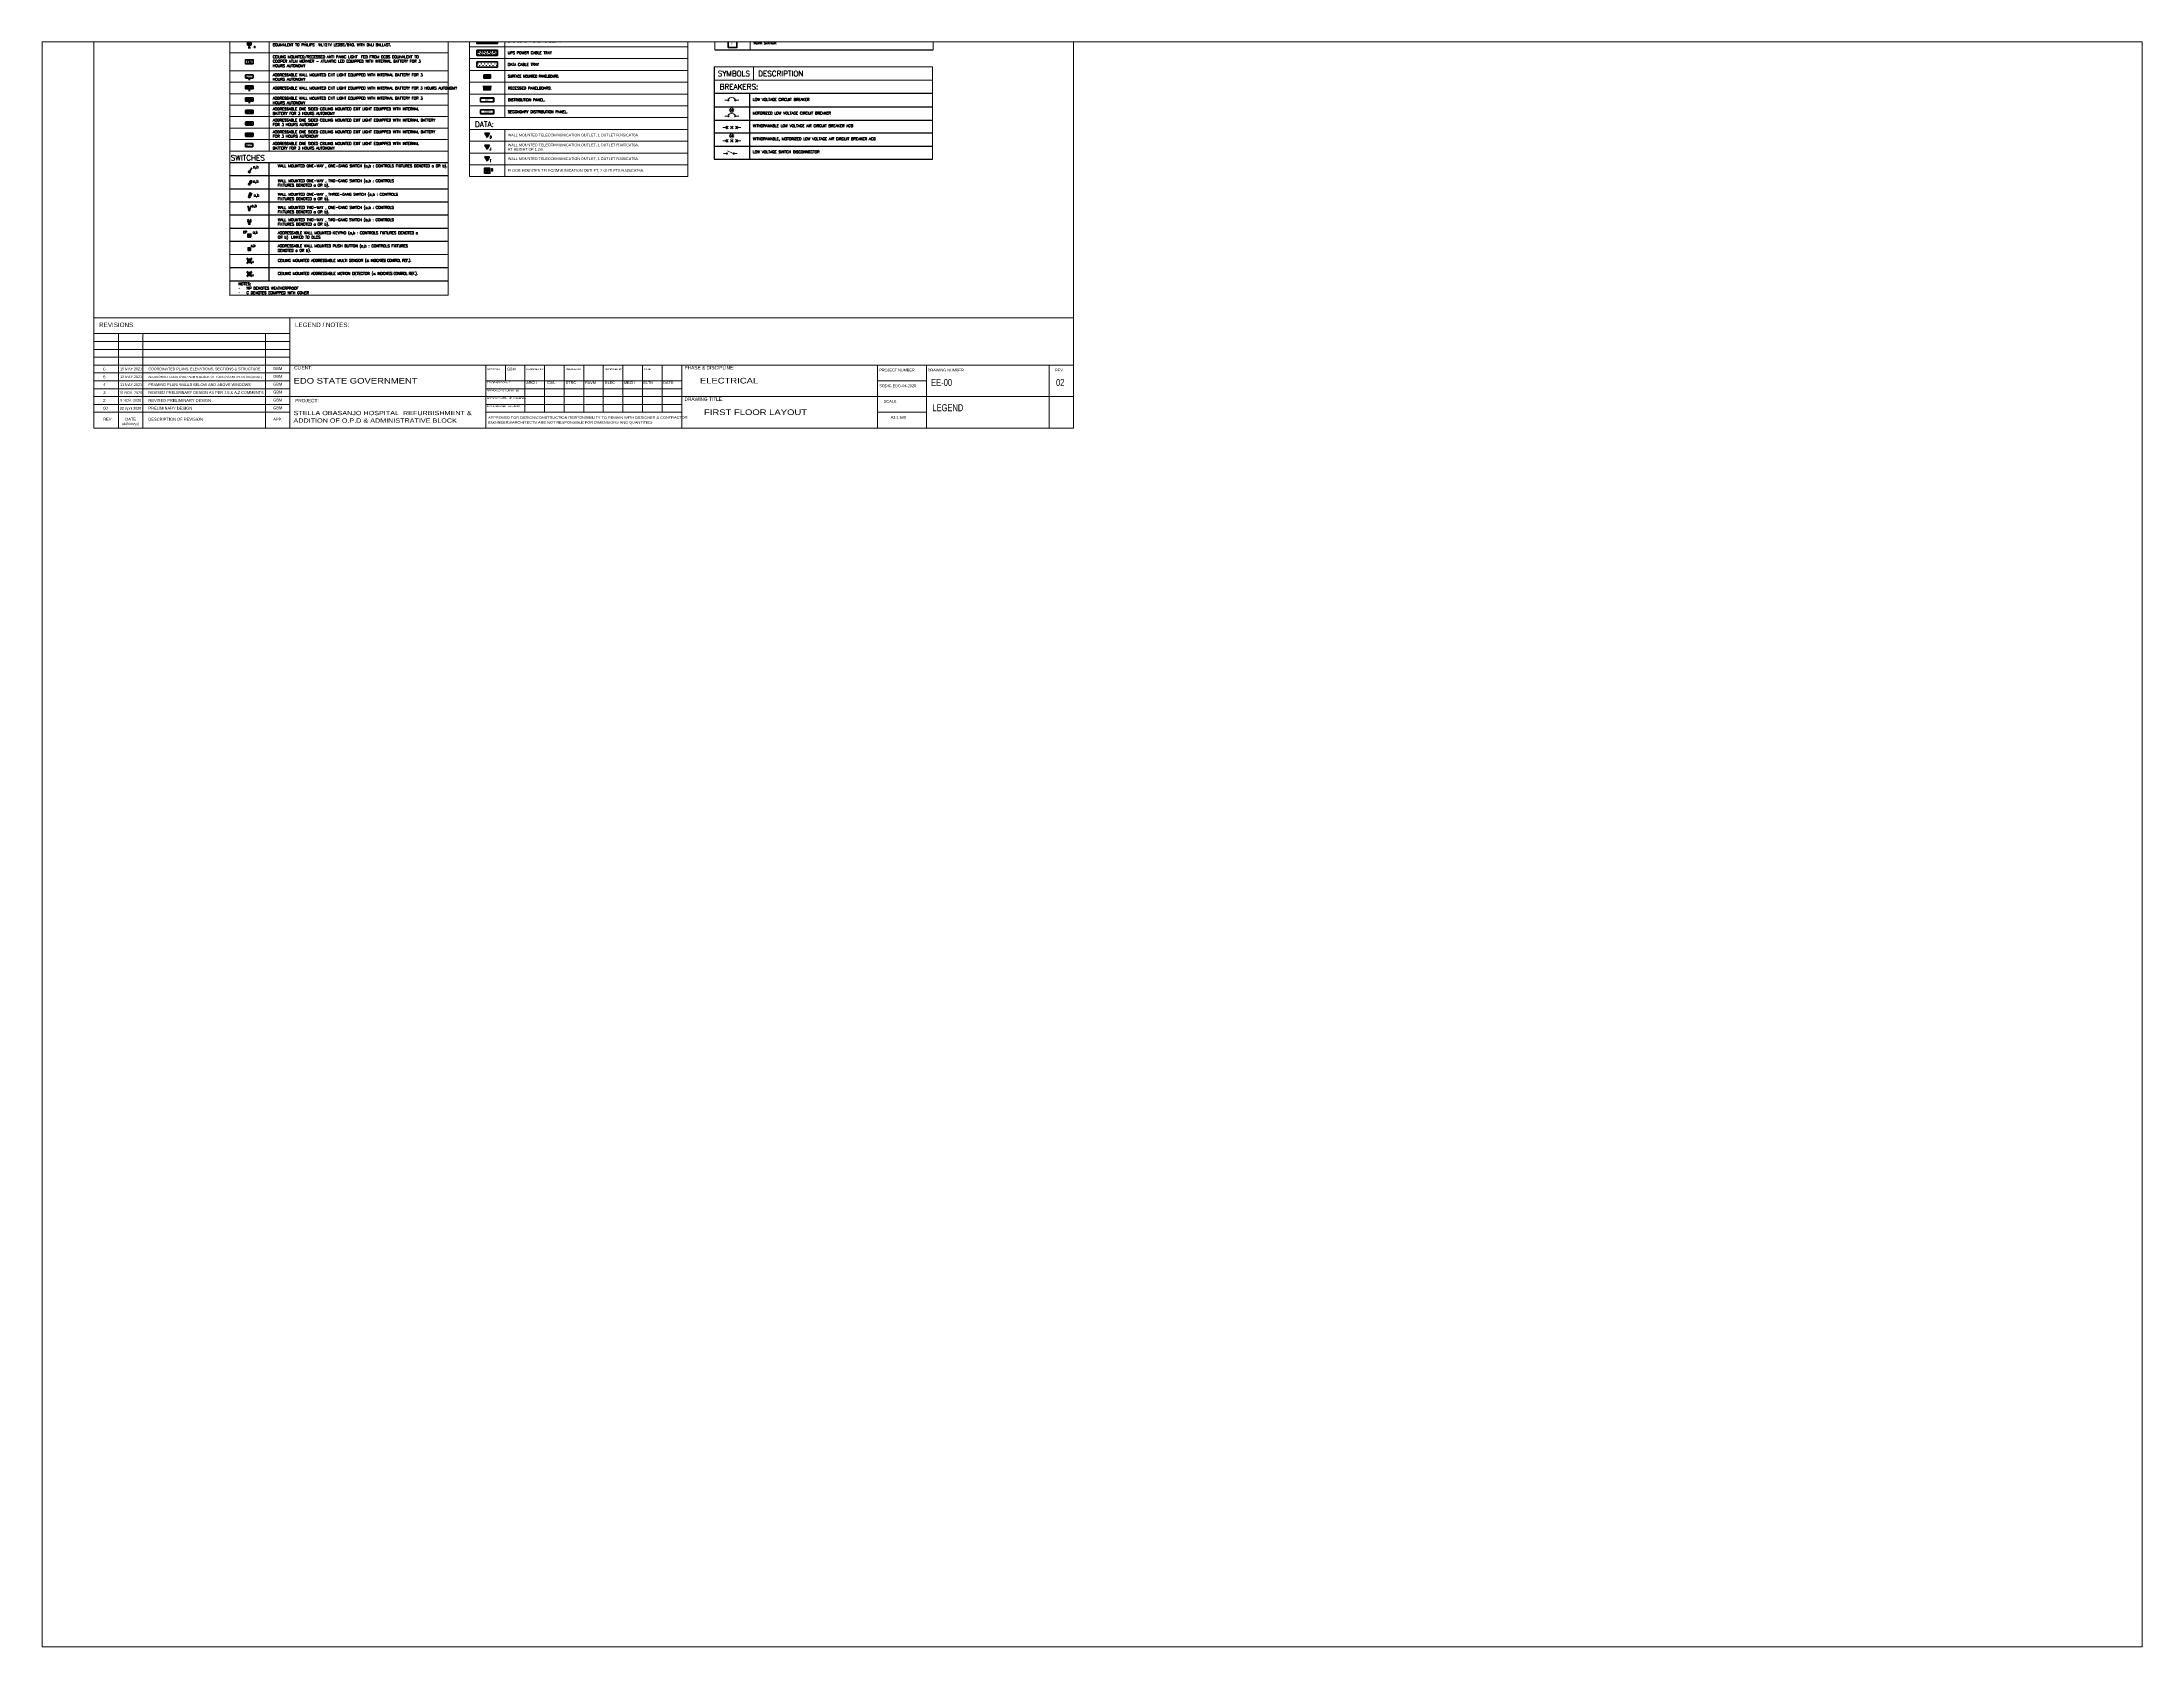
# Paper-space layout 'Layout1' of a CAD drawing. Header units: millimetres. Extents: x 1.06 to 9.54, y 0.81 to 7.29.
# The model-space entities are those that its viewports show. They can reach past a viewport. Long polylines and large blocks are cut down to what shows.
import ezdxf
from ezdxf.enums import TextEntityAlignment as Align

# ---------------------------------------------------------------- set-up
doc = ezdxf.new("R2010")
doc.units = ezdxf.units.MM
doc.header["$LTSCALE"] = 1000
doc.header["$MEASUREMENT"] = 0
doc.linetypes.add('DASHDOT', pattern=[25.4, 12.7, -6.35, 0, -6.35])
for name, color, linetype, lineweight in [('01-First Floor-FUR$0$Frame', 252, 'Continuous', 9), ('E-ANNO-PATT', 8, 'Continuous', 15), ('E-ANNO-TEXT', 6, 'Continuous', 25), ('E-CABL-TRAY', 10, 'Continuous', 35), ('E-CABL-TRAY-EMRG', 111, 'Continuous', 35), ('E-CABL-TRAY-PATT', 253, 'Continuous', 15), ('E-CABL-TRAY-UPS', 160, 'Continuous', 35), ('E-DIAG-BKRS', 150, 'Continuous', 35), ('E-DIAG-TEXT', 6, 'Continuous', 25), ('E-LITE-CLNG', 150, 'Continuous', 35), ('E-LITE-CTRL', 6, 'Continuous', 25), ('E-LITE-EXIT-CLNG', 3, 'Continuous', 35), ('E-LITE-EXIT-WALL', 3, 'Continuous', 35), ('E-LITE-IDEN', 6, 'Continuous', 25), ('E-LITE-SWCH', 3, 'Continuous', 35), ('E-LITE-WALL', 150, 'Continuous', 35), ('E-POWR-PANL', 10, 'Continuous', 35), ('G-ANNO-TEXT', 6, 'Continuous', 25), ('T-CABL-TRAY', 60, 'Continuous', 35), ('T-DATA-CLNG-COND', 51, 'DASHDOT', 25), ('T-DATA-DEVC-TYPE', 2, 'Continuous', 25), ('T-DATA-FLOR', 33, 'Continuous', 35), ('T-DATA-WALL', 33, 'Continuous', 35), ('T-SERT-EQPM', 32, 'Continuous', 35)]:
    doc.layers.add(name, color=color, linetype=linetype, lineweight=lineweight)
doc.layers.add('e-risr-LW35', color=3, linetype='Continuous')
doc.layers.add('Line 1', color=5, linetype='Continuous')
doc.styles.add('01-First Floor-FUR$0$MARI3', font='arial.ttf', dxfattribs={"width": 1.2})
doc.styles.add('01-First Floor-FUR$0$TTLB-A0-JeddahDP$0$Standard', font='txt_____.ttf')
doc.styles.add('01-First Floor-FUR$0$TTLB-A0-JeddahDP$0$swis721', font='swiss.ttf')
doc.styles.add('DC_Arial', font='arial.ttf', dxfattribs={"width": 0.7})
doc.styles.add('DC_Elc_Romans', font='elc_romans.shx', dxfattribs={"width": 0.7})
doc.styles.add('DC_SIMPLEX', font='SIMPLEX.shx')

# ---------------------------------------------------------------- blocks, each defined once
blk = doc.blocks.new('A$C42F00654')
at = {"linetype": 'Continuous'}
blk.add_lwpolyline([(-205, -333), (-205, 40), (205, 40), (205, -333)], close=True, dxfattribs=at)
blk = doc.blocks.new('A$C5DC72987')
blk.add_blockref('A$C42F00654', (0, 298))

msp = doc.modelspace()

# ---------------------------------------------------------------- hatches: boundary and pattern name
at = {"layer": 'E-CABL-TRAY', "lineweight": 0}
h = msp.add_hatch(dxfattribs=at)
h.set_pattern_fill('DASH', color=253, scale=18.816875, style=0)
h.set_pattern_definition([(1e-14, (-67362.71, 22733.543), (59.743578, 59.743578), [59.74358, -59.74358])])
h.paths.add_polyline_path([(31791, 86431), (31791, 86808), (30331, 86808), (30331, 86431)])
at = {"layer": 'E-CABL-TRAY-PATT', "lineweight": 0}
h = msp.add_hatch(dxfattribs=at)
h.set_pattern_fill('ANSI37', color=253, scale=22.58025, style=0)
h.set_pattern_definition([(45, (33880.55, 85593.124), (-50.6941, 50.6941), []), (135, (33880.55, 85593.124), (-50.6941, -50.6941), [])])
h.paths.add_polyline_path([(31791, 85593), (31791, 85969), (30331, 85969), (30331, 85593)])
at = {"layer": 'E-CABL-TRAY-UPS', "lineweight": 0}
h = msp.add_hatch(dxfattribs=at)
h.set_pattern_fill('HEX', color=253, scale=18.816875, angle=-180, style=0)
h.set_pattern_definition([(180, (-67362.71, 22733.54), (1e-14, -103.47891), [59.74358, -119.48716]), (300, (-67362.71, 22733.54), (89.61537, 51.73946), [59.74358, -119.48716]), (240, (-67422.45, 22733.54), (89.61537, -51.73946), [59.74358, -119.48716])])
h.paths.add_polyline_path([(30331, 85131), (30331, 84755), (31791, 84755), (31791, 85131)])
at = {"layer": 'E-LITE-SWCH'}
for points in [[(14227, 76479, 1), (14110, 76479, 1)], [(14227, 75605, 1), (14110, 75605, 1)], [(14227, 74710, 1), (14110, 74710, 1)], [(14227, 73768, 1), (14110, 73768, 1)], [(14227, 72801, 1), (14110, 72801, 1)]]:
    msp.add_hatch(color=256, dxfattribs=at).paths.add_polyline_path(points)
h = msp.add_hatch(color=256, dxfattribs=at)
h.paths.add_polyline_path([(14277, 71920), (14205, 71920), (14205, 71848), (14277, 71848)])
h.paths.add_polyline_path([(14132, 71920), (14060, 71920), (14060, 71848), (14132, 71848)])
h.paths.add_polyline_path([(14132, 72065), (14060, 72065), (14060, 71992), (14132, 71992)])
h.paths.add_polyline_path([(14277, 72065), (14205, 72065), (14205, 71992), (14277, 71992)])
at = {"layer": 'E-LITE-WALL'}
h = msp.add_hatch(dxfattribs=at)
h.set_pattern_fill('ANSI31', color=242, scale=18.816875, style=0)
h.set_pattern_definition([(45, (14168.4, 85284.59), (-42.245, 42.245), [])])
edge = h.paths.add_edge_path()
edge.add_arc((14168, 85586), 141, 0, 360)
at = {"layer": 'E-POWR-PANL'}
for points in [[(31296, 83374), (30826, 83374), (30826, 83138), (31296, 83138)], [(31296, 82535), (30826, 82535), (30826, 82300), (31296, 82300)]]:
    msp.add_hatch(color=252, dxfattribs=at).paths.add_polyline_path(points)
at = {"layer": 'T-CABL-TRAY', "lineweight": 0}
h = msp.add_hatch(dxfattribs=at)
h.set_pattern_fill('CROSS', color=253, scale=18.816875, style=0)
h.set_pattern_definition([(0, (-67362.71, 22733.54), (119.48716, 119.48716), [59.74358, -179.23073]), (90, (-67332.84, 22703.67), (-119.48716, 119.48716), [59.74358, -179.23073])])
h.paths.add_polyline_path([(30331, 84293), (30331, 83917), (31791, 83917), (31791, 84293)])
at = {"layer": 'T-DATA-FLOR'}
msp.add_hatch(color=254, dxfattribs=at).paths.add_polyline_path([(31226, 76703), (31061, 76703), (31061, 76418)])
at = {"layer": 'T-DATA-WALL'}
for points in [[(31228, 79224), (31063, 79224), (31063, 78939)], [(31228, 78386), (31063, 78386), (31063, 78101)], [(31228, 77547), (31063, 77547), (31063, 77262)]]:
    msp.add_hatch(color=254, dxfattribs=at).paths.add_polyline_path(points)

# ---------------------------------------------------------------- linework, layer by layer
at = {"color": 251, "ltscale": 0.5}
for p, q in [((12777, 77141, 0), (28289, 77141, 0)), ((12777, 76209, 0), (28289, 76209, 0))]:
    msp.add_line(p, q, dxfattribs=at)
at = {"layer": '01-First Floor-FUR$0$Frame'}
for p, q in [((3129, 107485, 0), (3129, 58282, 0)), ((72716, 58282, 0), (72716, 107485, 0)), ((72716, 66108, 0), (3129, 66108, 0)), ((17046, 66108, 0), (17046, 58282, 0)), ((17046, 64990, 0), (3129, 64990, 0)), ((17046, 64431, 0), (3129, 64431, 0)), ((4868, 58282, 0), (4868, 64990, 0)), ((6608, 58282, 0), (6608, 64990, 0)), ((15306, 58282, 0), (15306, 64990, 0)), ((17046, 63872, 0), (3129, 63872, 0)), ((17046, 63313, 0), (3129, 63313, 0)), ((72716, 62754, 0), (3129, 62754, 0)), ((30963, 62754, 0), (30963, 58282, 0)), ((32355, 62754, 0), (32355, 61636, 0)), ((33747, 62754, 0), (33747, 59400, 0)), ((35138, 62754, 0), (35138, 59400, 0)), ((36530, 62754, 0), (36530, 59400, 0)), ((37921, 62754, 0), (37921, 59400, 0)), ((39313, 62754, 0), (39313, 59400, 0)), ((40705, 62754, 0), (40705, 59400, 0)), ((42096, 62754, 0), (42096, 59400, 0)), ((43488, 62754, 0), (43488, 59400, 0)), ((44881, 62754, 0), (44881, 58282, 0)), ((58798, 62754, 0), (58798, 58282, 0)), ((62278, 62754, 0), (62278, 58282, 0)), ((70976, 62754, 0), (70976, 58282, 0)), ((17046, 62195, 0), (3129, 62195, 0)), ((17046, 61636, 0), (3129, 61636, 0)), ((44881, 61636, 0), (30963, 61636, 0)), ((58798, 61636, 0), (62278, 61636, 0)), ((17046, 61077, 0), (3129, 61077, 0)), ((17046, 60518, 0), (3129, 60518, 0)), ((17046, 59959, 0), (3129, 59959, 0)), ((30963, 60518, 0), (17046, 60518, 0)), ((44881, 61077, 0), (30963, 61077, 0)), ((44881, 60518, 0), (30963, 60518, 0)), ((44881, 59959, 0), (30963, 59959, 0)), ((72716, 60518, 0), (44881, 60518, 0)), ((17046, 59400, 0), (3129, 59400, 0)), ((3129, 58282, 0), (72716, 58282, 0)), ((44881, 59400, 0), (30963, 59400, 0)), ((58798, 59400, 0), (62278, 59400, 0))]:
    msp.add_line(p, q, dxfattribs=at)
at = {"layer": 'E-ANNO-PATT', "color": 251, "ltscale": 0.5}
for p, q in [((28301, 107251, 0), (28287, 67711, 0)), ((29804, 107251, 0), (29804, 76141, 0)), ((45328, 107251, 0), (45328, 76141, 0)), ((47232, 107251, 0), (47232, 85144, 0)), ((15572, 105481, 0), (15572, 77956, 0)), ((32318, 80332, 0), (32318, 105481, 0)), ((62756, 96074, 0), (62756, 85144, 0)), ((49746, 85144, 0), (49746, 95235, 0)), ((12777, 86227, 0), (28301, 86227, 0)), ((12777, 86227, 0), (28301, 86227, 0)), ((29804, 86200, 0), (45328, 86200, 0)), ((29804, 85362, 0), (45328, 85362, 0)), ((47232, 86076, 0), (62756, 86076, 0)), ((47232, 85144, 0), (62756, 85144, 0)), ((12777, 84944, 0), (28301, 84944, 0)), ((12777, 83660, 0), (28301, 83660, 0)), ((12777, 83660, 0), (28301, 83660, 0)), ((29804, 84524, 0), (45328, 84524, 0)), ((29804, 83686, 0), (43306, 83686, 0)), ((29804, 83686, 0), (43307, 83686, 0)), ((29804, 83686, 0), (45328, 83686, 0)), ((47184, 83934, 0), (62708, 83934, 0)), ((47184, 83934, 0), (62694, 83934, 0)), ((49978, 83934, 0), (49978, 83002, 0)), ((12777, 82845, 0), (28301, 82845, 0)), ((29804, 82847, 0), (45328, 82847, 0)), ((29804, 82847, 0), (45328, 82847, 0)), ((29804, 82847, 0), (45328, 82847, 0)), ((29804, 82847, 0), (45328, 82847, 0)), ((29804, 82847, 0), (45328, 82847, 0)), ((29804, 82847, 0), (45328, 82847, 0)), ((47184, 83002, 0), (62708, 83002, 0)), ((12777, 82030, 0), (28301, 82030, 0)), ((12777, 81215, 0), (28301, 81215, 0)), ((29804, 82009, 0), (45328, 82009, 0)), ((29804, 82009, 0), (45328, 82009, 0)), ((29804, 82009, 0), (45328, 82009, 0)), ((29804, 81171, 0), (45328, 81171, 0)), ((29804, 81171, 0), (45328, 81171, 0)), ((29804, 81171, 0), (45328, 81171, 0)), ((12777, 80401, 0), (28301, 80401, 0)), ((12777, 79586, 0), (28301, 79586, 0)), ((29804, 80332, 0), (45328, 80332, 0)), ((29804, 80332, 0), (45328, 80332, 0)), ((29804, 80332, 0), (45328, 80332, 0)), ((29804, 80332, 0), (45328, 80332, 0)), ((29804, 80332, 0), (45328, 80332, 0)), ((29804, 80332, 0), (45328, 80332, 0)), ((29804, 80332, 0), (45328, 80332, 0)), ((29804, 79494, 0), (45328, 79494, 0)), ((32318, 76141, 0), (32318, 79494, 0)), ((12777, 78771, 0), (28301, 78771, 0)), ((12777, 77956, 0), (28301, 77956, 0)), ((29804, 78656, 0), (45328, 78656, 0)), ((29804, 77818, 0), (45328, 77818, 0)), ((12777, 77141, 0), (28301, 77141, 0)), ((29804, 76979, 0), (45328, 76979, 0)), ((29804, 76141, 0), (45328, 76141, 0)), ((12777, 68717, 0), (28287, 68717, 0)), ((12777, 68717, 0), (28287, 68717, 0))]:
    msp.add_line(p, q, dxfattribs=at)
at = {"layer": 'E-ANNO-PATT', "color": 251, "ltscale": 0.5, "elevation": 0}
for points in [[(12777, 107251), (12777, 67704)], [(62708, 77381), (62708, 83934)]]:
    msp.add_lwpolyline(points, dxfattribs=at)
at = {"layer": 'E-CABL-TRAY', "elevation": 0}
msp.add_lwpolyline([(31791, 86808), (30331, 86808), (30331, 86431), (31791, 86431)], close=True, dxfattribs=at)
at = {"layer": 'E-CABL-TRAY-EMRG', "elevation": 0}
msp.add_lwpolyline([(31791, 85969), (31791, 85593), (30331, 85593), (30331, 85969)], close=True, dxfattribs=at)
at = {"layer": 'E-CABL-TRAY-UPS', "elevation": 0}
msp.add_lwpolyline([(30331, 85131), (31791, 85131), (31791, 84755), (30331, 84755)], close=True, dxfattribs=at)
at = {"layer": 'E-DIAG-BKRS', "lineweight": 20}
for p, q in [((48151, 81565, 0), (47952, 81565, 0)), ((48731, 81565, 0), (48930, 81565, 0)), ((47999, 79624, 0), (47800, 79624, 0)), ((48151, 80433, 0), (47952, 80433, 0)), ((48347, 79718, 0), (48535, 79530, 0)), ((48347, 79530, 0), (48535, 79718, 0)), ((48731, 80433, 0), (48930, 80433, 0)), ((48883, 79624, 0), (49083, 79624, 0)), ((47999, 78693, 0), (47800, 78693, 0)), ((48045, 77776, 0), (47845, 77776, 0)), ((48347, 78787, 0), (48535, 78599, 0)), ((48347, 78599, 0), (48535, 78787, 0)), ((48624, 77776, 0), (48824, 77776, 0)), ((48883, 78693, 0), (49083, 78693, 0))]:
    msp.add_line(p, q, dxfattribs=at)
at = {"layer": 'E-DIAG-BKRS', "lineweight": 20, "elevation": 0}
for points in [[(48095, 79717), (47999, 79624), (48095, 79531)], [(48190, 79717), (48093, 79624), (48190, 79531)], [(48693, 79717), (48789, 79624), (48693, 79531)], [(48787, 79717), (48883, 79624), (48787, 79531)], [(48095, 78786), (47999, 78693), (48095, 78600)], [(48190, 78786), (48093, 78693), (48190, 78600)], [(48693, 78786), (48789, 78693), (48693, 78600)], [(48787, 78786), (48883, 78693), (48787, 78600)]]:
    msp.add_lwpolyline(points, dxfattribs=at)
at = {"layer": 'E-DIAG-BKRS', "lineweight": 20, "elevation": 0, "flags": 128}
msp.add_lwpolyline([(48538, 77795), (48136, 77983)], dxfattribs=at)
at = {"layer": 'E-DIAG-BKRS', "lineweight": 20}
for centre, radius in [((48197, 81565, 0), 45.2), ((48432, 80869, 0), 151), ((48686, 81565, 0), 45.2), ((48197, 80433, 0), 45.2), ((48432, 79033, 0), 151), ((48686, 80433, 0), 45.2), ((48090, 77776, 0), 45.2), ((48579, 77776, 0), 45.2)]:
    msp.add_circle(centre, radius, dxfattribs=at)
for centre in [(48441, 81400, 0), (48441, 80269, 0)]:
    msp.add_arc(centre, 353, 45.17112, 134.82888, dxfattribs=at)
at = {"layer": 'E-LITE-CLNG', "elevation": 0}
msp.add_lwpolyline([(14451, 84161), (14451, 84443), (13886, 84443), (13886, 84161)], close=True, dxfattribs=at)
at = {"layer": 'E-LITE-EXIT-CLNG', "color": 9}
for p, q in [((14211, 82467, 0), (14211, 82493, 0)), ((14211, 82493, 0), (14333, 82493, 0)), ((14333, 82467, 0), (14211, 82467, 0)), ((14211, 80733, 0), (14211, 80760, 0)), ((14211, 80760, 0), (14333, 80760, 0)), ((14333, 80733, 0), (14211, 80733, 0)), ((14340, 81633, 0), (14218, 81633, 0)), ((14218, 81606, 0), (14340, 81606, 0)), ((14206, 79146, 0), (14328, 79146, 0)), ((14328, 79119, 0), (14206, 79119, 0)), ((14343, 79926, 0), (14221, 79926, 0)), ((14221, 79900, 0), (14343, 79900, 0))]:
    msp.add_line(p, q, dxfattribs=at)
at = {"layer": 'E-LITE-EXIT-CLNG', "color": 9, "elevation": 0}
for points in [[(14008, 82496), (14023, 82519, -0.2555748), (14024, 82520), (14039, 82520, -0.5587944), (14040, 82518), (14026, 82490, 0.1001715), (14026, 82487), (14023, 82445, -0.3943966), (14021, 82443), (13982, 82443, 1), (13982, 82424), (14033, 82424, 0.3943966), (14041, 82432), (14044, 82470, -0.7662786), (14047, 82471), (14087, 82390, 1), (14105, 82398), (14064, 82481, -0.2356188), (14064, 82482), (14077, 82507, -0.5505997), (14080, 82508), (14092, 82492, 0.231482), (14098, 82489), (14128, 82489, 1), (14128, 82505), (14103, 82505, -0.231482), (14102, 82505), (14083, 82530, 0.231482), (14069, 82536), (14019, 82536, 0.2555748), (14012, 82532), (13994, 82504, 1)], [(14004, 81635), (14020, 81659, -0.2555748), (14021, 81660), (14036, 81660, -0.5587944), (14037, 81657), (14023, 81630, 0.1001715), (14023, 81627), (14020, 81585, -0.3943966), (14018, 81583), (13979, 81583, 1), (13979, 81564), (14030, 81564, 0.3943966), (14038, 81572), (14041, 81610, -0.7662786), (14044, 81610), (14084, 81529, 1), (14102, 81538), (14061, 81620, -0.2356188), (14061, 81622), (14074, 81647, -0.5505997), (14077, 81647), (14089, 81632, 0.231482), (14095, 81628), (14125, 81628, 1), (14125, 81644), (14100, 81644, -0.231482), (14099, 81645), (14080, 81669, 0.231482), (14066, 81676), (14016, 81676, 0.2555748), (14009, 81672), (13991, 81644, 1)], [(14008, 80762), (14023, 80786, -0.2555748), (14024, 80787), (14039, 80787, -0.5587944), (14040, 80784), (14026, 80757, 0.1001715), (14026, 80754), (14023, 80712, -0.3943966), (14021, 80710), (13982, 80710, 1), (13982, 80691), (14033, 80691, 0.3943966), (14041, 80699), (14044, 80737, -0.7662786), (14047, 80737), (14087, 80656, 1), (14105, 80665), (14064, 80747, -0.2356188), (14064, 80749), (14077, 80774, -0.5505997), (14080, 80774), (14092, 80759, 0.231482), (14098, 80755), (14128, 80755, 1), (14128, 80771), (14103, 80771, -0.231482), (14102, 80772), (14083, 80796, 0.231482), (14069, 80803), (14019, 80803, 0.2555748), (14012, 80799), (13994, 80771, 1)], [(14003, 79123), (14018, 79146, -0.2555748), (14019, 79147), (14034, 79147, -0.5587944), (14036, 79145), (14022, 79117, 0.1001715), (14021, 79114), (14018, 79072, -0.3943966), (14016, 79070), (13977, 79070, 1), (13977, 79051), (14028, 79051, 0.3943966), (14036, 79059), (14039, 79097, -0.7662786), (14042, 79098), (14082, 79017, 1), (14100, 79025), (14059, 79108, -0.2356188), (14059, 79109), (14072, 79134, -0.5505997), (14075, 79135), (14087, 79119, 0.231482), (14093, 79116), (14123, 79116, 1), (14123, 79132), (14098, 79132, -0.231482), (14097, 79132), (14078, 79157, 0.231482), (14065, 79163), (14014, 79163, 0.2555748), (14007, 79159), (13989, 79131, 1)], [(14008, 79929), (14023, 79953, -0.2555748), (14024, 79954), (14039, 79954, -0.5587944), (14040, 79951), (14026, 79923, 0.1001715), (14026, 79920), (14023, 79878, -0.3943966), (14021, 79877), (13982, 79877, 1), (13982, 79857), (14033, 79857, 0.3943966), (14041, 79866), (14044, 79904, -0.7662786), (14047, 79904), (14087, 79823, 1), (14105, 79832), (14064, 79914, -0.2356188), (14064, 79916), (14077, 79941, -0.5505997), (14080, 79941), (14092, 79925, 0.231482), (14098, 79922), (14128, 79922, 1), (14128, 79938), (14103, 79938, -0.231482), (14102, 79939), (14083, 79963, 0.231482), (14069, 79969), (14019, 79969, 0.2555748), (14012, 79966), (13994, 79938, 1)]]:
    msp.add_lwpolyline(points, format="xyb", close=True, dxfattribs=at)
for points in [[(14333, 82493), (14333, 82509), (14370, 82480), (14333, 82451), (14333, 82467)], [(14218, 81633), (14218, 81648), (14180, 81619), (14218, 81591), (14218, 81606)], [(14333, 80760), (14333, 80775), (14370, 80746), (14333, 80718), (14333, 80733)], [(14340, 81633), (14340, 81606)], [(14206, 79146), (14206, 79161), (14168, 79133), (14206, 79104), (14206, 79119)], [(14221, 79926), (14221, 79942), (14183, 79913), (14221, 79884), (14221, 79900)], [(14328, 79146), (14328, 79161), (14365, 79133), (14328, 79104), (14328, 79119)], [(14343, 79926), (14343, 79900)]]:
    msp.add_lwpolyline(points, dxfattribs=at)
at = {"layer": 'E-LITE-EXIT-CLNG', "elevation": 0}
for points in [[(14422, 80631), (13921, 80631, -0.4142136), (13908, 80644), (13908, 80849, -0.4142136), (13921, 80862), (14422, 80862, -0.4142136), (14435, 80849), (14435, 80644, -0.4142136)], [(14417, 79000), (13916, 79000, -0.4142136), (13903, 79014), (13903, 79218, -0.4142136), (13916, 79231), (14417, 79231, -0.4142136), (14430, 79218), (14430, 79014, -0.4142136)], [(14422, 79798), (13921, 79798, -0.4142136), (13908, 79811), (13908, 80015, -0.4142136), (13921, 80028), (14422, 80028, -0.4142136), (14435, 80015), (14435, 79811, -0.4142136)], [(14412, 78266), (13912, 78266, -0.4142136), (13898, 78279), (13898, 78483, -0.4142136), (13912, 78496), (14412, 78496, -0.4142136), (14425, 78483), (14425, 78279, -0.4142136)]]:
    msp.add_lwpolyline(points, format="xyb", close=True, dxfattribs=at)
at = {"layer": 'E-LITE-EXIT-CLNG', "color": 9}
for centre in [(14074, 82558, 0), (14071, 81698, 0), (14074, 80825, 0), (14069, 79185, 0), (14074, 79992, 0)]:
    msp.add_circle(centre, 16.9, dxfattribs=at)
at = {"layer": 'E-LITE-EXIT-WALL'}
for p, q in [((14234, 83043, 0), (14103, 83043, 0)), ((14237, 82266, 0), (14106, 82266, 0)), ((14168, 83142, 0), (14168, 83043, 0)), ((14171, 82365, 0), (14171, 82266, 0)), ((14234, 81405, 0), (14103, 81405, 0)), ((14168, 81504, 0), (14168, 81405, 0))]:
    msp.add_line(p, q, dxfattribs=at)
at = {"layer": 'E-LITE-EXIT-WALL', "elevation": 0}
for points in [[(14419, 83142), (13918, 83142, -0.4142136), (13905, 83155), (13905, 83360, -0.4142136), (13918, 83373), (14419, 83373, -0.4142136), (14432, 83360), (14432, 83155, -0.4142136)], [(14422, 82365), (13921, 82365, -0.4142136), (13908, 82378), (13908, 82582, -0.4142136), (13921, 82595), (14422, 82595, -0.4142136), (14435, 82582), (14435, 82378, -0.4142136)], [(14419, 81504), (13918, 81504, -0.4142136), (13905, 81517), (13905, 81722, -0.4142136), (13918, 81735), (14419, 81735, -0.4142136), (14432, 81722), (14432, 81517, -0.4142136)]]:
    msp.add_lwpolyline(points, format="xyb", close=True, dxfattribs=at)
at = {"layer": 'E-LITE-SWCH'}
for p, q in [((14200, 76529, 0), (14344, 76758, 0)), ((14314, 74780, 0), (14102, 74857, 0)), ((14338, 74847, 0), (14126, 74923, 0)), ((14362, 74913, 0), (14150, 74990, 0)), ((14347, 75681, 0), (14157, 75803, 0)), ((14168, 74710, 0), (14281, 75022, 0)), ((14200, 75655, 0), (14346, 75883, 0)), ((14393, 75749, 0), (14202, 75870, 0)), ((14137, 73818, 0), (14057, 74076, 0)), ((14137, 72850, 0), (14057, 73109, 0)), ((14200, 73818, 0), (14280, 74076, 0)), ((14200, 72850, 0), (14280, 73109, 0)), ((14132, 71992, 0), (14060, 71992, 0)), ((14132, 71920, 0), (14060, 71920, 0)), ((14132, 72065, 0), (14132, 71848, 0)), ((14205, 72065, 0), (14205, 71848, 0)), ((14277, 71992, 0), (14205, 71992, 0)), ((14277, 71920, 0), (14205, 71920, 0))]:
    msp.add_line(p, q, dxfattribs=at)
at = {"layer": 'E-LITE-SWCH', "elevation": 0}
for points in [[(14008, 72980), (14328, 72980)], [(14008, 72947), (14328, 72947)]]:
    msp.add_lwpolyline(points, dxfattribs=at)
for points in [[(14277, 71848), (14277, 72065), (14060, 72065), (14060, 71848)], [(14283, 70048), (14054, 70048), (14054, 70276), (14283, 70276)], [(14262, 71091), (14074, 71091), (14074, 70902), (14262, 70902)], [(14283, 69111), (14054, 69111), (14054, 69339), (14283, 69339)]]:
    msp.add_lwpolyline(points, close=True, dxfattribs=at)
at = {"layer": 'E-LITE-SWCH', "const_width": 35.3, "elevation": 0}
msp.add_lwpolyline([(14151, 70996, 1), (14186, 70996, 1)], format="xyb", close=True, dxfattribs=at)
at = {"layer": 'E-LITE-SWCH'}
for centre in [(14168, 76479, 0), (14168, 75605, 0), (14168, 74710, 0), (14168, 73768, 0), (14168, 72801, 0)]:
    msp.add_circle(centre, 58.8, dxfattribs=at)
for centre, radius, start, end in [((14168, 70162, 0), 222, 120, 150), ((14168, 70162, 0), 181, 120, 150), ((14168, 70162, 0), 181, 30, 60), ((14168, 70162, 0), 222, 30, 60), ((14168, 70162, 0), 222, 210, 240), ((14168, 69225, 0), 222, 120, 150), ((14168, 69225, 0), 222, 210, 240), ((14168, 70162, 0), 181, 210, 240), ((14168, 69225, 0), 181, 120, 150), ((14168, 69225, 0), 181, 210, 240), ((14168, 70162, 0), 181, 300, 330), ((14168, 69225, 0), 181, 30, 60), ((14168, 69225, 0), 181, 300, 330), ((14168, 70162, 0), 222, 300, 330), ((14168, 69225, 0), 222, 30, 60), ((14168, 69225, 0), 222, 300, 330)]:
    msp.add_arc(centre, radius, start, end, dxfattribs=at)
at = {"layer": 'E-LITE-WALL'}
for p, q in [((14262, 85285, 0), (14074, 85285, 0)), ((14235, 85586, 0), (14102, 85586, 0)), ((14168, 85519, 0), (14168, 85653, 0)), ((14168, 85445, 0), (14168, 85285, 0))]:
    msp.add_line(p, q, dxfattribs=at)
msp.add_circle((14168, 85586, 0), 141, dxfattribs=at)
at = {"layer": 'E-POWR-PANL'}
msp.add_line((30756, 82535, 0), (31366, 82535, 0), dxfattribs=at)
at = {"layer": 'E-POWR-PANL', "elevation": 0}
for points in [[(30826, 83374), (30826, 83138), (31296, 83138), (31296, 83374)], [(30826, 82535), (30826, 82300), (31296, 82300), (31296, 82535)], [(30591, 81731), (30591, 81449), (31531, 81449), (31531, 81731)], [(30591, 80893), (30591, 80610), (31531, 80610), (31531, 80893)], [(30600, 81722), (30600, 81458), (31522, 81458), (31522, 81722)], [(30600, 80883), (30600, 80620), (31522, 80620), (31522, 80883)]]:
    msp.add_lwpolyline(points, close=True, dxfattribs=at)
at = {"layer": 'Line 1', "color": 8, "ltscale": 5}
for p, q in [((47184, 82071, 0), (62708, 82071, 0)), ((15560, 77141, 0), (15563, 68718, 0)), ((12777, 75278, 0), (28289, 75278, 0)), ((12765, 74346, 0), (28289, 74346, 0)), ((12777, 73415, 0), (28290, 73415, 0)), ((12777, 72484, 0), (28291, 72484, 0))]:
    msp.add_line(p, q, dxfattribs=at)
at = {"layer": 'Line 1', "color": 8, "ltscale": 5, "elevation": 0}
for points in [[(47232, 85144), (62756, 85144)], [(47184, 83934), (47184, 77381)], [(49699, 82071), (49699, 77381)], [(47184, 81106), (62708, 81106)], [(47184, 80142), (62708, 80142)], [(47184, 79244), (62708, 79244)], [(47184, 78312), (62708, 78312)], [(47184, 77381), (62708, 77381)], [(28289, 71535), (12777, 71528)], [(28289, 70598), (12777, 70591)], [(28289, 69660), (12777, 69654)], [(28290, 68723), (12777, 68717)], [(28290, 67711), (12777, 67704)]]:
    msp.add_lwpolyline(points, dxfattribs=at)
at = {"layer": 'T-CABL-TRAY', "elevation": 0}
msp.add_lwpolyline([(30331, 84293), (31791, 84293), (31791, 83917), (30331, 83917)], close=True, dxfattribs=at)
at = {"layer": 'T-DATA-FLOR'}
msp.add_line((31061, 76418, 0), (31061, 76703, 0), dxfattribs=at)
at = {"layer": 'T-DATA-FLOR', "elevation": 0}
msp.add_lwpolyline([(31226, 76703), (31061, 76418), (30896, 76703)], close=True, dxfattribs=at)
at = {"layer": 'T-DATA-WALL'}
for p, q in [((31063, 78939, 0), (31063, 79224, 0)), ((31063, 78101, 0), (31063, 78386, 0)), ((31063, 77262, 0), (31063, 77547, 0))]:
    msp.add_line(p, q, dxfattribs=at)
at = {"layer": 'T-DATA-WALL', "elevation": 0}
for points in [[(31228, 79224), (31063, 78939), (30898, 79224)], [(31228, 78386), (31063, 78101), (30898, 78386)], [(31228, 77547), (31063, 77262), (30898, 77547)]]:
    msp.add_lwpolyline(points, close=True, dxfattribs=at)
at = {"layer": 'T-SERT-EQPM', "elevation": 0}
for points in [[(48188, 86838), (48188, 86235), (48790, 86235), (48790, 86838)], [(48188, 85906), (48188, 85304), (48790, 85304), (48790, 85906)]]:
    msp.add_lwpolyline(points, close=True, dxfattribs=at)

# ---------------------------------------------------------------- block references
at = {"layer": 'T-DATA-FLOR', "xscale": 0.9408437499999998, "yscale": 0.9408437499999998, "zscale": 0.9408437499999998}
msp.add_blockref('A$C5DC72987', (31061, 76418, 0), dxfattribs=at)

# ---------------------------------------------------------------- texts
at = {"layer": '01-First Floor-FUR$0$Frame', "width": 1.2}
for s, height, style, p in [('EDO STATE GOVERNMENT', 400.79, '01-First Floor-FUR$0$MARI3', (17310, 61440, 0)), ('ELECTRICAL ', 400.79, '01-First Floor-FUR$0$MARI3', (46173, 61447, 1)), ('ADDITION OF O.P.D & ADMINISTRATIVE BLOCK', 304.6, '01-First Floor-FUR$0$MARI3', (17308, 58662, 0)), ('STELLA OBASANJO HOSPITAL  REFURBISHMENT &', 304.6, '01-First Floor-FUR$0$MARI3', (17308, 59197, 0)), ('APPROVED FOR DESIGN/CONSTRUCTION RESPONSIBILITY TO REMAIN WITH DESIGNER & CONTRACTOR', 164.62, '01-First Floor-FUR$0$TTLB-A0-JeddahDP$0$swis721', (31133, 58944, 0)), ('ENGINEERS/ARCHITECTS ARE NOT RESPONSIBLE FOR DIMENSIONS AND QUANTITIES', 164.62, '01-First Floor-FUR$0$TTLB-A0-JeddahDP$0$swis721', (31133, 58598, 0)), ('FIRST FLOOR LAYOUT', 400.79, '01-First Floor-FUR$0$MARI3', (46468, 59204, 0))]:
    msp.add_text(s, height=height, dxfattribs=dict(at, style=style)).set_placement(p)
at = {"layer": '01-First Floor-FUR$0$Frame'}
for s, insert, char_height, width, attachment_point, style in [('{\\fArial|b0|i0|c0|p34;REVISIONS}', (3499, 65771, 0), 317.96, 7631.12, 1, '01-First Floor-FUR$0$TTLB-A0-JeddahDP$0$Standard'), ('{\\fArial|b0|i0|c0|p34;LEGEND / NOTES:}', (17416, 65771, 0), 317.96, 7631.12, 1, '01-First Floor-FUR$0$TTLB-A0-JeddahDP$0$Standard'), ('CLIENT:', (17352, 62691, 0), 243, 5832.34, 1, '01-First Floor-FUR$0$TTLB-A0-JeddahDP$0$swis721'), ('PHASE & DISCIPLINE:', (45080, 62690, 0), 243.01, 5832.34, 1, '01-First Floor-FUR$0$TTLB-A0-JeddahDP$0$swis721'), ('{\\fArial|b0|i0|c0|p34;4}', (3790, 61465, 0), 204.62, 2694.81, 1, '01-First Floor-FUR$0$TTLB-A0-JeddahDP$0$Standard'), ('{\\fArial|b0|i0|c0|p34;5}', (3790, 62024, 0), 204.62, 2694.81, 1, '01-First Floor-FUR$0$TTLB-A0-JeddahDP$0$Standard'), ('{\\fArial|b0|i0|c0|p34;6}', (3790, 62583, 0), 204.62, 2694.81, 1, '01-First Floor-FUR$0$TTLB-A0-JeddahDP$0$Standard'), ('\\pi470.80305;{\\fArial|b0|i0|c0|p34;15 MAY 2021}', (4514, 62573, 0), 184.16, 2425.33, 1, '01-First Floor-FUR$0$TTLB-A0-JeddahDP$0$Standard'), ('\\pi470.80305;{\\fArial|b0|i0|c0|p34;13 MAY 2021}', (4514, 62014, 0), 184.16, 2425.33, 1, '01-First Floor-FUR$0$TTLB-A0-JeddahDP$0$Standard'), ('\\pi470.80305;{\\fArial|b0|i0|c0|p34;11 MAY 2021}', (4514, 61455, 0), 184.16, 2425.33, 1, '01-First Floor-FUR$0$TTLB-A0-JeddahDP$0$Standard'), ("{\\fArial|b0|i0|c0|p34;ADDITIONAL FLOOR OVER ADMIN BLOCK OFFICES (AS PER H.E'S REQUEST)}", (6995, 61989, 0), 155.51, 8295.02, 1, '01-First Floor-FUR$0$TTLB-A0-JeddahDP$0$Standard'), ('{\\fArial|b0|i0|c0|p34;COORDINATED PLANS, ELEVATIONS, SECTIONS & STRUCTURE}', (7000, 62573, 0), 184.67, 8720.49, 1, '01-First Floor-FUR$0$TTLB-A0-JeddahDP$0$Standard'), ('{\\fArial|b0|i0|c0|p34;FRAMING PLAN/ WALLS BELOW AND ABOVE WINDOWS}', (7001, 61461, 0), 194.39, 9179.46, 1, '01-First Floor-FUR$0$TTLB-A0-JeddahDP$0$Standard'), ('{\\fArial|b0|i0|c0|p34;GBM}', (15862, 62614, 0), 204.62, 2694.81, 1, '01-First Floor-FUR$0$TTLB-A0-JeddahDP$0$Standard'), ('{\\fArial|b0|i0|c0|p34;GBM}', (15862, 62055, 0), 204.62, 2694.81, 1, '01-First Floor-FUR$0$TTLB-A0-JeddahDP$0$Standard'), ('{\\fArial|b0|i0|c0|p34;GBM}', (15862, 61496, 0), 204.62, 2694.81, 1, '01-First Floor-FUR$0$TTLB-A0-JeddahDP$0$Standard'), ('{\\fArial|b0|i0|c0|p34;DRAWN BY:}', (31082, 62468, 0), 121.51, 1600.19, 4, '01-First Floor-FUR$0$TTLB-A0-JeddahDP$0$Standard'), ('{\\fArial|b0|i0|c0|p34;DESIGNED BY:}', (33865, 62467, 0), 121.51, 2567.61, 4, '01-First Floor-FUR$0$TTLB-A0-JeddahDP$0$Standard'), ('{\\fArial|b0|i0|c0|p34;CHECKED BY :}', (36648, 62466, 0), 121.51, 1721.91, 4, '01-First Floor-FUR$0$TTLB-A0-JeddahDP$0$Standard'), ('{\\fArial|b0|i0|c0|p34;APPROVED BY:}', (39432, 62466, 0), 121.51, 1484.97, 4, '01-First Floor-FUR$0$TTLB-A0-JeddahDP$0$Standard'), ('{\\fArial|b0|i0|c0|p34;DATE:}', (42217, 62467, 0), 121.51, 1849.49, 4, '01-First Floor-FUR$0$TTLB-A0-JeddahDP$0$Standard'), ('DRAWING NUMBER', (63639, 62396, 0), 194.41, 2499.58, 5, '01-First Floor-FUR$0$TTLB-A0-JeddahDP$0$swis721'), ('REV.', (71722, 62396, 0), 194.4, 3082.18, 5, '01-First Floor-FUR$0$TTLB-A0-JeddahDP$0$swis721'), ('{\\fArial|b0|i0|c0|p34;3}', (3790, 60907, 0), 204.62, 2694.81, 1, '01-First Floor-FUR$0$TTLB-A0-JeddahDP$0$Standard'), ('{\\fArial|b0|i0|c0|p34;00}', (3790, 59789, 0), 204.62, 2694.81, 1, '01-First Floor-FUR$0$TTLB-A0-JeddahDP$0$Standard'), ('{\\fArial|b0|i0|c0|p34;2}', (3790, 60348, 0), 204.62, 2694.81, 1, '01-First Floor-FUR$0$TTLB-A0-JeddahDP$0$Standard'), ('\\pi417.6022;{\\fArial|b0|i0|c0|p34;16 NOV. 2020}', (4514, 60896, 0), 184.16, 2425.33, 1, '01-First Floor-FUR$0$TTLB-A0-JeddahDP$0$Standard'), ('\\pi464.52196;{\\fArial|b0|i0|c0|p34;22 April 2020}', (4514, 59778, 0), 184.16, 2425.33, 1, '01-First Floor-FUR$0$TTLB-A0-JeddahDP$0$Standard'), ('\\pi480.47593;{\\fArial|b0|i0|c0|p34;9 NOV. 2020}', (4514, 60337, 0), 184.16, 2425.33, 1, '01-First Floor-FUR$0$TTLB-A0-JeddahDP$0$Standard'), ('{\\fArial|b0|i0|c0|p34;REVISED PRELIMINARY DESIGN AS PER J.S & A.Z COMMENTS}', (7001, 60902, 0), 194.39, 9179.46, 1, '01-First Floor-FUR$0$TTLB-A0-JeddahDP$0$Standard'), ('{\\fArial|b0|i0|c0|p34;REVISED PRELIMINARY DESIGN}', (7001, 60348, 0), 204.62, 8492.98, 1, '01-First Floor-FUR$0$TTLB-A0-JeddahDP$0$Standard'), ('{\\fArial|b0|i0|c0|p34;PRELIMINARY DESIGN}', (7001, 59789, 0), 204.62, 8492.98, 1, '01-First Floor-FUR$0$TTLB-A0-JeddahDP$0$Standard'), ('{\\fArial|b0|i0|c0|p34;GBM}', (15862, 60937, 0), 204.62, 2694.81, 1, '01-First Floor-FUR$0$TTLB-A0-JeddahDP$0$Standard'), ('{\\fArial|b0|i0|c0|p34;GBM}', (15862, 60378, 0), 204.62, 2694.81, 1, '01-First Floor-FUR$0$TTLB-A0-JeddahDP$0$Standard'), ('{\\fArial|b0|i0|c0|p34;GBM}', (15862, 59819, 0), 204.62, 2694.81, 1, '01-First Floor-FUR$0$TTLB-A0-JeddahDP$0$Standard'), ('PROJECT:', (17422, 60354, 0), 243, 5832.34, 1, '01-First Floor-FUR$0$TTLB-A0-JeddahDP$0$swis721'), ('DRAWING TITLE:', (45080, 60455, 0), 243.01, 5832.34, 1, '01-First Floor-FUR$0$TTLB-A0-JeddahDP$0$swis721'), ('{\\fArial|b0|i0|c0|p34;REV.}', (3790, 59008, 0), 204.62, 2694.81, 1, '01-First Floor-FUR$0$TTLB-A0-JeddahDP$0$Standard'), ('\\pi984.91435;{\\fArial|b0|i0|c0|p34;DATE\\P\\pi751.6974;\\H0.85x;(dd/mm/yy)}', (4374, 59008, 0), 204.62, 2694.81, 1, '01-First Floor-FUR$0$TTLB-A0-JeddahDP$0$Standard'), ('{\\fArial|b0|i0|c0|p34;DESCRIPTION OF REVISION}', (7001, 59008, 0), 204.62, 4163.21, 1, '01-First Floor-FUR$0$TTLB-A0-JeddahDP$0$Standard'), ('{\\fArial|b0|i0|c0|p34;APP.}', (15862, 59008, 0), 204.62, 2694.81, 1, '01-First Floor-FUR$0$TTLB-A0-JeddahDP$0$Standard')]:
    msp.add_mtext(s, dxfattribs=dict(at, insert=insert, char_height=char_height, width=width, attachment_point=attachment_point, style=style))
at = {"layer": '01-First Floor-FUR$0$Frame', "style": '01-First Floor-FUR$0$TTLB-A0-JeddahDP$0$swis721'}
for s, insert, char_height, attachment_point in [('TRADE/APPROVALS', (31040, 61446, 0), 124.42, 7), ('GBM', (32783, 62371, 0), 194.4, 8), ('ARCH', (34224, 61401, 0), 194.4, 8), ('CIVL', (35616, 61401, 0), 194.4, 8), ('STRC', (37008, 61401, 0), 194.4, 8), ('PAVM', (38399, 61401, 0), 194.4, 8), ('ELEC', (39791, 61401, 0), 194.4, 8), ('MECH', (41182, 61401, 0), 194.4, 8), ('ELTN', (42504, 61401, 0), 194.4, 8), ('DATE', (43931, 61401, 0), 194.4, 8), ('SODIC-EDO-04-2020', (60231, 61182, 0), 194.41, 8), (' PROJECT NUMBER', (60136, 62300, 0), 194.41, 8), ('APPROVED AS SUBMITTED', (31040, 60887, 0), 124.42, 7), ('APPROVED WITH IND. CHANGES', (31040, 60333, 0), 124.42, 7), ('NOT APPROVED, RESUBMIT', (31040, 59752, 0), 124.42, 7), ('SCALE', (59689, 60083, 0), 194.4, 8), ('A3 1:600', (60274, 58946, 0), 194.4, 8)]:
    msp.add_mtext(s, dxfattribs=dict(at, insert=insert, char_height=char_height, attachment_point=attachment_point))
at = {"layer": 'E-ANNO-TEXT', "style": 'DC_SIMPLEX'}
msp.add_text('SWITCHES', height=376.3, dxfattribs=at).set_placement((12851, 77285, 0))
at = {"layer": 'E-ANNO-TEXT', "char_height": 376.34, "attachment_point": 1, "style": 'DC_SIMPLEX'}
for s, insert in [('{\\Fromans|c0;SYMBOLS}', (47444, 83646, 0)), ('{\\Fromans|c0;DESCRIPTION}', (50315, 83646, 0)), ('{\\Fromans|c0;BREAKERS:}', (47582, 82715, 0)), ('{\\Fromans|c0;DATA:}', (30201, 80045, 0))]:
    msp.add_mtext(s, dxfattribs=dict(at, insert=insert))
at = {"layer": 'E-DIAG-TEXT', "style": 'DC_SIMPLEX', "text_generation_flag": 4}
for p in [(48432, 80869, 0), (48432, 79033, 0)]:
    msp.add_text('M', height=151, rotation=180, dxfattribs=at).set_placement(p, align=Align.MIDDLE_CENTER)
at = {"layer": 'E-LITE-CLNG', "style": 'DC_SIMPLEX', "width": 0.7}
msp.add_text('EM', height=188.2, rotation=360, dxfattribs=at).set_placement((14168, 84302, 0), align=Align.MIDDLE_CENTER)
at = {"layer": 'E-LITE-CTRL', "style": 'DC_SIMPLEX', "width": 0.7}
for s, height, p in [('a', 188, (14485, 85285, 0)), ('a,b', 188.2, (14421, 72095, 0)), ('a,b', 188.2, (14268, 71157, 0))]:
    msp.add_text(s, height=height, rotation=360, dxfattribs=at).set_placement(p)
for p in [(14492, 70010, 0), (14492, 69073, 0)]:
    msp.add_text('x', height=188, rotation=360, dxfattribs=at).set_placement(p, align=Align.RIGHT)
at = {"layer": 'E-LITE-EXIT-WALL', "color": 251, "char_height": 131.72, "attachment_point": 5, "style": 'DC_Arial'}
for insert in [(14168, 83258, 0), (14168, 78375, 0)]:
    msp.add_mtext('{\\fArial|b1|i0|c0|p34;\\W1;EXIT}', dxfattribs=dict(at, insert=insert))
at = {"layer": 'E-LITE-IDEN', "style": 'DC_SIMPLEX', "width": 0.7}
msp.add_text('LD11', height=188.2, rotation=360, dxfattribs=at).set_placement((13627, 85755, 0))
msp.add_text('KP', height=188.2, rotation=360, dxfattribs=at).set_placement((14006, 72096, 0), align=Align.RIGHT)
at = {"layer": 'E-LITE-SWCH', "color": 6, "style": 'DC_SIMPLEX', "width": 0.6}
for s, p in [('MS', (14168, 70162, 0)), ('MD', (14168, 69225, 0))]:
    msp.add_text(s, height=169.4, dxfattribs=at).set_placement(p, align=Align.MIDDLE_CENTER)
at = {"layer": 'E-POWR-PANL', "color": 6, "style": 'DC_Arial', "width": 0.7}
for s, p in [('SDP', (31061, 80752, 0)), ('DP', (31061, 81590, 0))]:
    msp.add_text(s, height=188.2, dxfattribs=at).set_placement(p, align=Align.MIDDLE_CENTER)
at = {"layer": 'G-ANNO-TEXT', "style": 'DC_SIMPLEX'}
for p in [(14432, 76739, 0), (14432, 75716, 0), (14481, 74727, 0), (14323, 73980, 0)]:
    msp.add_text('a,b', height=188.2, dxfattribs=at).set_placement(p)
for s, insert, char_height, width, attachment_point in [('WALL MOUNTED/ (a=CONTROL REFERENCE) FED FROM EMERGENCY SUPPLY EQUIVALENT TO PHILIPS  WL121V LED5S/840. WITH DALI BALLAST.', (15837, 85636, 0), 188.169, 12064.08, 4), ('EMERGENCY POWER CABLE TRAY', (32530, 85781, 0), 188.17, 10227.17, 4), ('UPS POWER CABLE TRAY', (32530, 84943, 0), 188.17, 10227.17, 4), ('{\\W0.8;WORK STATION.}', (49982, 85729, 0), 188.17, 12212.79, 1), ('CEILING MOUNTED/RECESSED ANTI PANIC LIGHT  FED FROM ECBS EQUIVALENT TO COOPER ATLM MENVIER - ATLANTIC LED EQUIPPED WITH INTERNAL BATTERY FOR 3 HOURS AUTONOMY', (15837, 84334, 0), 188.169, 12064.08, 4), ('DATA CABLE TRAY', (32530, 84105, 0), 188.17, 10227.17, 4), ('ADDRESSABLE WALL MOUNTED EXIT LIGHT EQUIPPED WITH INTERNAL BATTERY FOR 3 HOURS AUTONOMY', (15837, 83209, 0), 188.17, 11888.82, 4), ('ADDRESSABLE WALL MOUNTED EXIT LIGHT EQUIPPED WITH INTERNAL BATTERY FOR 3 HOURS AUTONOMY', (15837, 82423, 0), 188.17, 12454.62, 4), ('{\\W0.7;SURFACE MOUNTED PANELBOARD.}', (32538, 83266, 0), 188.17, 9483.7, 4), ('RECESSED PANELBOARD.', (32538, 82428, 0), 188.17, 9483.7, 4), ('ADDRESSABLE WALL MOUNTED EXIT LIGHT EQUIPPED WITH INTERNAL BATTERY FOR 3 HOURS AUTONOMY', (15837, 81546, 0), 188.17, 12344.51, 4), ('ADDRESSABLE ONE SIDED CEILING MOUNTED EXIT LIGHT EQUIPPED WITH INTERNAL BATTERY FOR 3 HOURS AUTONOMY', (15837, 80792, 0), 188.17, 12454.07, 4), ('SECONDARY DISTRIBUTION PANEL.', (32538, 80752, 0), 188.17, 9483.7, 4), ('DISTRIBUTION PANEL.', (32538, 81590, 0), 188.17, 9483.7, 4), ('ADDRESSABLE ONE SIDED CEILING MOUNTED EXIT LIGHT EQUIPPED WITH INTERNAL BATTERY FOR 3 HOURS AUTONOMY', (15837, 79999, 0), 188.17, 12506.42, 4), ('ADDRESSABLE ONE SIDED CEILING MOUNTED EXIT LIGHT EQUIPPED WITH INTERNAL BATTERY FOR 3 HOURS AUTONOMY', (15837, 79161, 0), 188.17, 12680.09, 4), ('{\\fArial|b0|i0|c0|p34;WALL MOUNTED TELECOMMUNICATION OUTLET, 1 OUTLET RJ45/CAT6A.}', (32530, 79075, 0), 188.17, 9427.25, 4), ('ADDRESSABLE ONE SIDED CEILING MOUNTED EXIT LIGHT EQUIPPED WITH INTERNAL BATTERY FOR 3 HOURS AUTONOMY', (15837, 78326, 0), 188.17, 12453.27, 4), ('{\\fArial|b0|i0|c0|p34;WALL MOUNTED TELECOMMUNICATION OUTLET, 1 OUTLET RJ45/CAT6A, AT HEIGHT OF 1.2m.}', (32530, 78237, 0), 188.169, 9427.25, 4), ('{\\fArial|b0|i0|c0|p34;WALL MOUNTED TELECOMMUNICATION OUTLET, 1 OUTLET RJ45/CAT6A.}', (32530, 77398, 0), 188.17, 9427.25, 4), ('{\\fArial|b0|i0|c0|p34;FLOOR MOUNTED TELECOMMUNICATION OUTLET, 2 OUTLETS RJ45/CAT6A.}', (32530, 76560, 0), 188.17, 9427.25, 4), ('{\\Fromans|c0;CEILING MOUNTED ADDRESSABLE MULTI SENSOR (\\T0.85;x: INDICATES CONTROL REF.\\T1;).}', (16189, 70162, 0), 188.17, 12195.18, 4), ('{\\Fromans|c0;CEILING MOUNTED ADDRESSABLE MOTION DETECTOR (\\T0.85;x: INDICATES CONTROL REF.\\T1;).}', (16189, 69231, 0), 188.17, 12195.18, 4), ('NOTES:\\P\\pi-564.50625,l564.50625,t564.50625;{\\fSymbol|b0|i0|c2|p18;·^I}WP DENOTES WEATHERPROOF.\\P{\\fSymbol|b0|i0|c2|p18;·^I}C DENOTES EQUIPPED WITH COVER', (13401, 68199, 0), 188.17, 13759.84, 4)]:
    msp.add_mtext(s, dxfattribs=dict(at, insert=insert, char_height=char_height, width=width, attachment_point=attachment_point))
at = {"layer": 'G-ANNO-TEXT', "lineweight": -2, "char_height": 188.17, "attachment_point": 1, "style": 'DC_SIMPLEX'}
for s, insert, width in [('LOW VOLTAGE CIRCUIT BREAKER', (49934, 81714, 0), 14472.22), ('MOTORIZED LOW VOLTAGE CIRCUIT BREAKER', (49934, 80750, 0), 14472.22), ('WITHDRAWABLE LOW VOLTAGE AIR CIRCUIT BREAKER ACB', (49934, 79851, 0), 14472.22), ('WITHDRAWABLE, MOTORIZED LOW VOLTAGE AIR CIRCUIT BREAKER ACB', (49934, 78920, 0), 14472.22), ('LOW VOLTAGE SWITCH DISCONNECTOR', (49934, 77988, 0), 14472.22), ('WALL MOUNTED ONE-WAY , ONE-GANG SWITCH (a,b : CONTROLS FIXTURES DENOTED a OR b).', (16187, 76997, 0), 11390.07), ('WALL MOUNTED ONE-WAY , TWO-GANG SWITCH (a,b : CONTROLS FIXTURES DENOTED a OR b).', (16189, 75939, 0), 9997.55), ('WALL MOUNTED ONE-WAY , THREE-GANG SWITCH (a,b : CONTROLS FIXTURES DENOTED a OR b).', (16189, 74977, 0), 10213.79), ('WALL MOUNTED TWO-WAY , ONE-GANG SWITCH (a,b : CONTROLS FIXTURES DENOTED a OR b).', (16189, 74044, 0), 10213.79), ('WALL MOUNTED TWO-WAY , TWO-GANG SWITCH (a,b : CONTROLS FIXTURES DENOTED a OR b).', (16189, 73172, 0), 10213.79), ('ADDRESSABLE WALL MOUNTED KEYPAD (a,b : CONTROLS FIXTURES DENOTED a OR b). LINKED TO DLCS', (16189, 72240, 0), 10794.87), ('ADDRESSABLE WALL MOUNTED PUSH BUTTON (a,b : CONTROLS FIXTURES DENOTED a OR b).', (16188, 71309, 0), 10213.79)]:
    msp.add_mtext(s, dxfattribs=dict(at, insert=insert, width=width))
at = {"layer": 'T-DATA-CLNG-COND', "style": 'DC_Elc_Romans', "width": 0.7}
for s, p in [('EE-00', (62603, 61269, 0)), ('02', (71471, 61269, 0)), ('LEGEND', (62689, 59474, 0))]:
    msp.add_text(s, height=500, dxfattribs=at).set_placement(p)
at = {"layer": 'T-DATA-DEVC-TYPE', "style": 'DC_SIMPLEX', "width": 0.7}
for s, p in [('J', (31238, 78016, 0)), ('D', (31238, 78854, 0)), ('T', (31238, 77178, 0)), ('B', (31332, 76523, 0))]:
    msp.add_text(s, height=188, rotation=360, dxfattribs=at).set_placement(p)
at = {"layer": 'T-SERT-EQPM', "style": 'DC_Arial', "width": 0.7}
for s, p in [('ACS', (48488, 86518, 0)), ('ST', (48488, 85586, 0))]:
    msp.add_text(s, height=150.5, dxfattribs=at).set_placement(p, align=Align.MIDDLE_CENTER)

psp = doc.layouts.get("Layout1")

# ---------------------------------------------------------------- viewports
at = {"layer": 'e-risr-LW35'}
psp.add_viewport(center=(5.3021, 4.0521), size=(8.4833, 6.483334), view_center_point=(74028.8354, 28700), view_height=114007.191593, dxfattribs=at)

doc.saveas('drawing.dxf')
